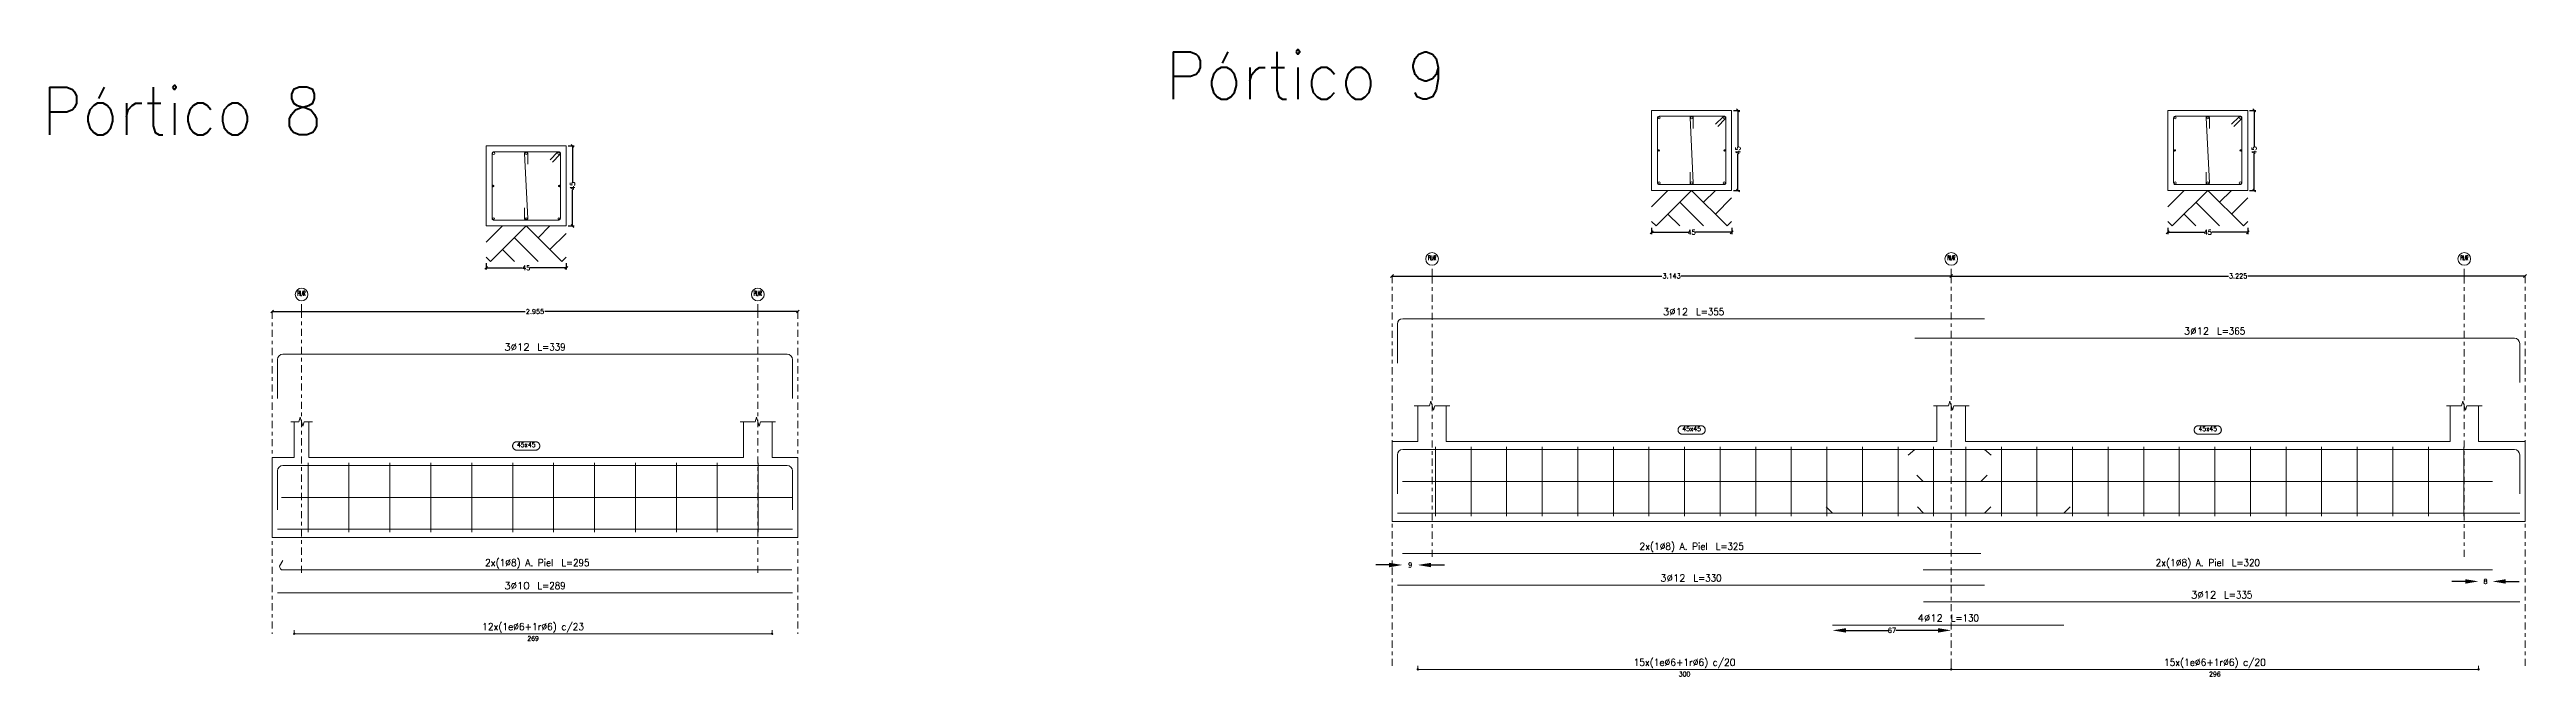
# Model space of a CAD drawing. Header units: millimetres. Extents: x 1 to 227, y -3 to 111.
# Drawn here: x 3.3 to 72.9, y -2.8 to 14.9 of the extents above; entities that cross this region are included whole.
import ezdxf
from ezdxf.enums import TextEntityAlignment as Align

# ---------------------------------------------------------------- set-up
doc = ezdxf.new("R2010")
doc.units = ezdxf.units.MM
doc.linetypes.add('CYPE_RAYAPUNTO', pattern=[0.4125, 0.2025, -0.105, 0, -0.105])
for name, color, linetype, lineweight in [('ALZ_ARM_LONG_ARM_TEXTOS', 3, 'Continuous', 9), ('ALZ_ARM_LONG_TXT_LONG', 3, 'Continuous', 9), ('ALZ_ARM_TRANS_TXT_EST', 3, 'Continuous', 9), ('ALZ_CONT_NUDOS', 122, 'Continuous', 9), ('ALZ_CONT_VIG_HORMIGON', 2, 'Continuous', 9), ('ALZ_COT_COT_ARM', 3, 'Continuous', 0), ('ALZ_COT_COT_EST', 3, 'Continuous', 0), ('ALZ_COT_COT_LIN_APOYOS', 2, 'CYPE_RAYAPUNTO', 0), ('ALZ_COT_LONGITUD_PROYECTADA', 122, 'Continuous', 0), ('ALZ_COT_TEXTOS_ESTRIBOS', 122, 'Continuous', 0), ('ALZ_REF_COT_LIN_AUX_COTA', 2, 'CYPE_RAYAPUNTO', 9), ('ALZ_REF_REF_NOMBRE', 3, 'Continuous', 9), ('ALZ_REF_REF_REFERENCIA', 3, 'Continuous', 9), ('ALZ_REF_REFERENCIA_PORTICO', 3, 'Continuous', 9), ('ALZ_REF_TEXTO_REF_NOMBRE', 3, 'Continuous', 9), ('ALZ_REF_TEXTO_REF_REFERENCIA', 3, 'Continuous', 9), ('ARM_LONGITUDINAL_Ø10', 103, 'Continuous', 9), ('ARM_LONGITUDINAL_Ø12', 171, 'Continuous', 9), ('ARM_LONGITUDINAL_Ø8', 32, 'Continuous', 9), ('ARM_TRANSVERSAL_Ø6', 151, 'Continuous', 9), ('SEC_CONT_TERRENO_SECCION', 36, 'Continuous', 0), ('SEC_CONT_VIG_HORMIGON_SECCION', 2, 'Continuous', 9), ('SEC_COTAS_SEC_DIM_VIGA', 122, 'Continuous', 0)]:
    doc.layers.add(name, color=color, linetype=linetype, lineweight=lineweight)
doc.styles.add('CYPETXT_0.2_romans', font='romans__.ttf', dxfattribs={"height": 0.133333})
doc.styles.add('CYPETXT_romans', font='romans__.ttf', dxfattribs={"height": 0.2})
doc.dimstyles.new('cype_arrow', dxfattribs={"dimtxt": 0.18, "dimasz": 0.375, "dimexe": 0.05, "dimexo": 0.05, "dimgap": 0, "dimtad": 0, "dimdec": 4, "dimzin": 0, "dimdsep": 46, "dimtxsty": 'CYPETXT_0.2_romans', "dimcen": 0.09, "dimadec": 0, "dimazin": 0, "dimtfac": 1, "dimtdec": 4, "dimtofl": 0, "dimtmove": 2, "dimatfit": 3, "dimfxl": 1, "dimtolj": 1, "dimtzin": 0, "dimarcsym": 0})
doc.dimstyles.new('cype_oblique', dxfattribs={"dimtxt": 0.18, "dimasz": 0.18, "dimexe": 0.05, "dimexo": 0.05, "dimgap": 0, "dimtad": 0, "dimdec": 4, "dimzin": 0, "dimdsep": 46, "dimtxsty": 'CYPETXT_0.2_romans', "dimblk": 'OBLIQUE', "dimtsz": 0.04, "dimcen": 0.09, "dimadec": 0, "dimazin": 0, "dimtfac": 1, "dimtdec": 4, "dimtofl": 0, "dimtmove": 2, "dimatfit": 3, "dimfxl": 1, "dimtolj": 1, "dimtzin": 0, "dimarcsym": 0})

msp = doc.modelspace()

# ---------------------------------------------------------------- texts
at = {"layer": 'ALZ_ARM_LONG_ARM_TEXTOS', "style": 'CYPETXT_romans'}
for s, width, p, p2 in [('3%%c12', 0.934008, (48.67855, 7.40922), (49.38955, 7.40922)), ('3%%c12', 0.934008, (63.31805, 6.8607), (64.02905, 6.8607)), ('3%%c12', 0.934008, (16.12052, 6.4107), (16.83152, 6.4107)), ('2x(1%%c8) A. Piel', 0.796772, (48.0188, 0.8107), (49.9388, 0.8107)), ('2x(1%%c8) A. Piel', 0.796772, (15.57951, 0.3509), (17.49951, 0.3509)), ('3%%c12', 0.934008, (48.60355, -0.08155), (49.31455, -0.08155)), ('2x(1%%c8) A. Piel', 0.796772, (62.52255, 0.34867), (64.44255, 0.34867)), ('3%%c10', 0.934008, (16.12052, -0.2991), (16.83152, -0.2991)), ('3%%c12', 0.934008, (63.51805, -0.55419), (64.22905, -0.55419)), ('4%%c12', 0.934008, (55.83403, -1.20419), (56.54503, -1.20419))]:
    msp.add_text(s, height=0.2, dxfattribs=dict(at, width=width)).set_placement(p, p2, align=Align.FIT)
at = {"layer": 'ALZ_ARM_LONG_TXT_LONG', "style": 'CYPETXT_romans', "width": 0.77012}
for s, p, p2 in [(' L=355', (49.48955, 7.40922), (50.40155, 7.40922)), (' L=365', (64.12905, 6.8607), (65.04105, 6.8607)), (' L=339', (16.93152, 6.4107), (17.84352, 6.4107)), (' L=325', (50.0388, 0.8107), (50.9508, 0.8107)), (' L=295', (17.59951, 0.3509), (18.51151, 0.3509)), (' L=330', (49.41455, -0.08155), (50.32655, -0.08155)), (' L=320', (64.54255, 0.34867), (65.45455, 0.34867)), (' L=289', (16.93152, -0.2991), (17.84352, -0.2991)), (' L=335', (64.32905, -0.55419), (65.24105, -0.55419)), (' L=130', (56.64503, -1.20419), (57.55703, -1.20419))]:
    msp.add_text(s, height=0.2, dxfattribs=at).set_placement(p, p2, align=Align.FIT)
at = {"layer": 'ALZ_ARM_TRANS_TXT_EST', "style": 'CYPETXT_romans', "width": 0.822866}
for s, p, p2 in [('12x(1e%%c6+1r%%c6) c/23', (15.49728, -1.4491), (18.36228, -1.4491)), ('15x(1e%%c6+1r%%c6) c/20', (47.8523, -2.45062), (50.7173, -2.45062)), ('15x(1e%%c6+1r%%c6) c/20', (62.75605, -2.45062), (65.62105, -2.45062))]:
    msp.add_text(s, height=0.2, dxfattribs=at).set_placement(p, p2, align=Align.FIT)
at = {"layer": 'ALZ_COT_TEXTOS_ESTRIBOS', "style": 'CYPETXT_romans', "width": 0.840941}
for s, p, p2 in [('269', (16.76778, -1.7491), (17.09178, -1.7491)), ('300', (49.1228, -2.75062), (49.4468, -2.75062)), ('296', (64.02655, -2.75062), (64.35055, -2.75062))]:
    msp.add_text(s, height=0.133333, dxfattribs=at).set_placement(p, p2, align=Align.FIT)
at = {"layer": 'ALZ_REF_REFERENCIA_PORTICO', "style": 'CYPETXT_romans', "width": 0.808977}
for s, p, p2 in [('Pórtico 9', (34.69805, 13.48001), (42.57805, 13.48001)), ('Pórtico 8', (3.12403, 12.48148), (11.00403, 12.48148))]:
    msp.add_text(s, height=1.333333, dxfattribs=at).set_placement(p, p2, align=Align.FIT)
at = {"layer": 'ALZ_REF_TEXTO_REF_NOMBRE', "style": 'CYPETXT_romans', "width": 0.840683}
for p, p2 in [((49.2228, 4.14736), (49.7468, 4.14736)), ((63.72655, 4.14736), (64.25055, 4.14736)), ((16.47278, 3.69736), (16.99678, 3.69736))]:
    msp.add_text('45x45', height=0.133333, dxfattribs=at).set_placement(p, p2, align=Align.FIT)
at = {"layer": 'ALZ_REF_TEXTO_REF_REFERENCIA', "style": 'CYPETXT_romans', "width": 0.406031}
for p, p2 in [((42.08005, 8.95428), (42.30005, 8.95428)), ((56.66955, 8.95428), (56.88955, 8.95428)), ((71.08756, 8.95428), (71.30756, 8.95428)), ((10.31103, 7.95576), (10.53103, 7.95576)), ((23.13353, 7.95576), (23.35353, 7.95576))]:
    msp.add_text('PILAR', height=0.133333, dxfattribs=at).set_placement(p, p2, align=Align.FIT)

# ---------------------------------------------------------------- blocks, each defined once
blk = doc.blocks.new('*D117')
at = {"layer": 'Defpoints', "color": 0, "transparency": 16777216}
for p in [(15.61, 8.917), (17.86, 8.917), (17.86, 8.739)]:
    blk.add_point(p, dxfattribs=at)
at = {"layer": 'SEC_COTAS_SEC_DIM_VIGA', "color": 0, "lineweight": -2, "transparency": 16777216}
for p, q in [((15.57, 8.699), (15.65, 8.779)), ((15.61, 8.867), (15.61, 8.689)), ((15.61, 8.739), (16.624, 8.739)), ((17.86, 8.739), (16.845, 8.739)), ((17.82, 8.699), (17.9, 8.779)), ((17.86, 8.867), (17.86, 8.689))]:
    blk.add_line(p, q, dxfattribs=at)
at = {"layer": 'SEC_COTAS_SEC_DIM_VIGA', "color": 0, "transparency": 16777216, "insert": (16.735, 8.739), "char_height": 0.1333, "attachment_point": 5, "style": 'CYPETXT_0.2_romans'}
blk.add_mtext('\\A1;45', dxfattribs=at)
blk = doc.blocks.new('_OBLIQUE')
at = {"color": 0, "linetype": 'ByBlock', "lineweight": -2}
blk.add_line((-0.5, -0.5), (0.5, 0.5), dxfattribs=at)
blk = doc.blocks.new('*D118')
at = {"layer": 'Defpoints', "color": 0, "transparency": 16777216}
for p in [(17.86, 12.167), (18.037, 12.167), (17.86, 9.917)]:
    blk.add_point(p, dxfattribs=at)
at = {"layer": 'SEC_COTAS_SEC_DIM_VIGA', "color": 0, "lineweight": -2, "transparency": 16777216}
for p, q in [((17.91, 12.167), (18.087, 12.167)), ((18.077, 12.127), (17.997, 12.207)), ((18.037, 12.167), (18.037, 11.152)), ((18.037, 9.917), (18.037, 10.932)), ((17.91, 9.917), (18.087, 9.917)), ((18.077, 9.877), (17.997, 9.957))]:
    blk.add_line(p, q, dxfattribs=at)
at = {"layer": 'SEC_COTAS_SEC_DIM_VIGA', "color": 0, "transparency": 16777216, "insert": (18.037, 11.042), "char_height": 0.1333, "attachment_point": 5, "rotation": 90, "style": 'CYPETXT_0.2_romans'}
blk.add_mtext('\\A1;45', dxfattribs=at)
blk = doc.blocks.new('*D119')
at = {"layer": 'ALZ_COT_LONGITUD_PROYECTADA', "color": 0, "lineweight": -2, "transparency": 16777216}
for p, q in [((9.556, 7.471), (9.636, 7.551)), ((9.596, 7.511), (16.71, 7.511)), ((24.369, 7.511), (17.254, 7.511)), ((24.329, 7.471), (24.409, 7.551))]:
    blk.add_line(p, q, dxfattribs=at)
at = {"layer": 'Defpoints', "color": 0, "transparency": 16777216}
for p in [(9.596, 7.511), (9.596, 7.511), (24.369, 7.511)]:
    blk.add_point(p, dxfattribs=at)
at = {"layer": 'ALZ_COT_LONGITUD_PROYECTADA', "color": 0, "transparency": 16777216, "insert": (16.982, 7.511), "char_height": 0.1333, "attachment_point": 5, "style": 'CYPETXT_0.2_romans'}
blk.add_mtext('\\A1;2.955', dxfattribs=at)
blk = doc.blocks.new('*D120')
at = {"layer": 'Defpoints', "color": 0, "transparency": 16777216}
for p in [(48.36, 9.915), (50.61, 9.915), (50.61, 9.738)]:
    blk.add_point(p, dxfattribs=at)
at = {"layer": 'SEC_COTAS_SEC_DIM_VIGA', "color": 0, "lineweight": -2, "transparency": 16777216}
for p, q in [((48.32, 9.698), (48.4, 9.778)), ((48.36, 9.865), (48.36, 9.688)), ((50.57, 9.698), (50.65, 9.778)), ((50.61, 9.865), (50.61, 9.688)), ((48.36, 9.738), (49.375, 9.738)), ((50.61, 9.738), (49.595, 9.738))]:
    blk.add_line(p, q, dxfattribs=at)
at = {"layer": 'SEC_COTAS_SEC_DIM_VIGA', "color": 0, "transparency": 16777216, "insert": (49.485, 9.738), "char_height": 0.1333, "attachment_point": 5, "style": 'CYPETXT_0.2_romans'}
blk.add_mtext('\\A1;45', dxfattribs=at)
blk = doc.blocks.new('*D121')
at = {"layer": 'Defpoints', "color": 0, "transparency": 16777216}
for p in [(50.61, 13.165), (50.787, 13.165), (50.61, 10.915)]:
    blk.add_point(p, dxfattribs=at)
at = {"layer": 'SEC_COTAS_SEC_DIM_VIGA', "color": 0, "lineweight": -2, "transparency": 16777216}
for p, q in [((50.66, 13.165), (50.837, 13.165)), ((50.827, 13.125), (50.747, 13.205)), ((50.787, 13.165), (50.787, 12.151)), ((50.787, 10.915), (50.787, 11.93)), ((50.66, 10.915), (50.837, 10.915)), ((50.827, 10.875), (50.747, 10.955))]:
    blk.add_line(p, q, dxfattribs=at)
at = {"layer": 'SEC_COTAS_SEC_DIM_VIGA', "color": 0, "transparency": 16777216, "insert": (50.787, 12.04), "char_height": 0.1333, "attachment_point": 5, "rotation": 90, "style": 'CYPETXT_0.2_romans'}
blk.add_mtext('\\A1;45', dxfattribs=at)
blk = doc.blocks.new('*D122')
at = {"layer": 'Defpoints', "color": 0, "transparency": 16777216}
for p in [(62.864, 9.915), (65.114, 9.915), (65.114, 9.738)]:
    blk.add_point(p, dxfattribs=at)
at = {"layer": 'SEC_COTAS_SEC_DIM_VIGA', "color": 0, "lineweight": -2, "transparency": 16777216}
for p, q in [((62.824, 9.698), (62.904, 9.778)), ((62.864, 9.865), (62.864, 9.688)), ((65.074, 9.698), (65.154, 9.778)), ((65.114, 9.865), (65.114, 9.688)), ((62.864, 9.738), (63.878, 9.738)), ((65.114, 9.738), (64.099, 9.738))]:
    blk.add_line(p, q, dxfattribs=at)
at = {"layer": 'SEC_COTAS_SEC_DIM_VIGA', "color": 0, "transparency": 16777216, "insert": (63.989, 9.738), "char_height": 0.1333, "attachment_point": 5, "style": 'CYPETXT_0.2_romans'}
blk.add_mtext('\\A1;45', dxfattribs=at)
blk = doc.blocks.new('*D123')
at = {"layer": 'Defpoints', "color": 0, "transparency": 16777216}
for p in [(65.114, 13.165), (65.291, 13.165), (65.114, 10.915)]:
    blk.add_point(p, dxfattribs=at)
at = {"layer": 'SEC_COTAS_SEC_DIM_VIGA', "color": 0, "lineweight": -2, "transparency": 16777216}
for p, q in [((65.164, 13.165), (65.341, 13.165)), ((65.331, 13.125), (65.251, 13.205)), ((65.291, 13.165), (65.291, 12.151)), ((65.291, 10.915), (65.291, 11.93)), ((65.164, 10.915), (65.341, 10.915)), ((65.331, 10.875), (65.251, 10.955))]:
    blk.add_line(p, q, dxfattribs=at)
at = {"layer": 'SEC_COTAS_SEC_DIM_VIGA', "color": 0, "transparency": 16777216, "insert": (65.291, 12.04), "char_height": 0.1333, "attachment_point": 5, "rotation": 90, "style": 'CYPETXT_0.2_romans'}
blk.add_mtext('\\A1;45', dxfattribs=at)
blk = doc.blocks.new('*D124')
at = {"layer": 'ALZ_COT_LONGITUD_PROYECTADA', "color": 0, "lineweight": -2, "transparency": 16777216}
for p, q in [((41.025, 8.469), (41.105, 8.549)), ((41.065, 8.509), (48.652, 8.509)), ((56.78, 8.509), (49.193, 8.509)), ((56.74, 8.469), (56.82, 8.549))]:
    blk.add_line(p, q, dxfattribs=at)
at = {"layer": 'Defpoints', "color": 0, "transparency": 16777216}
for p in [(41.065, 8.509), (41.065, 8.509), (56.78, 8.509)]:
    blk.add_point(p, dxfattribs=at)
at = {"layer": 'ALZ_COT_LONGITUD_PROYECTADA', "color": 0, "transparency": 16777216, "insert": (48.922, 8.509), "char_height": 0.1333, "attachment_point": 5, "style": 'CYPETXT_0.2_romans'}
blk.add_mtext('\\A1;3.143', dxfattribs=at)
blk = doc.blocks.new('*D125')
at = {"layer": 'ALZ_COT_LONGITUD_PROYECTADA', "color": 0, "lineweight": -2, "transparency": 16777216}
for p, q in [((56.74, 8.469), (56.82, 8.549)), ((56.78, 8.509), (64.571, 8.509)), ((72.905, 8.509), (65.113, 8.509)), ((72.865, 8.469), (72.945, 8.549))]:
    blk.add_line(p, q, dxfattribs=at)
at = {"layer": 'Defpoints', "color": 0, "transparency": 16777216}
for p in [(56.78, 8.509), (56.78, 8.509), (72.905, 8.509)]:
    blk.add_point(p, dxfattribs=at)
at = {"layer": 'ALZ_COT_LONGITUD_PROYECTADA', "color": 0, "transparency": 16777216, "insert": (64.842, 8.509), "char_height": 0.1333, "attachment_point": 5, "style": 'CYPETXT_0.2_romans'}
blk.add_mtext('\\A1;3.225', dxfattribs=at)
blk = doc.blocks.new('*D126')
at = {"layer": 'ALZ_COT_COT_ARM', "color": 0, "lineweight": -2, "transparency": 16777216}
for p, q in [((40.985, 0.384), (40.61, 0.384)), ((42.165, 0.384), (42.54, 0.384))]:
    blk.add_line(p, q, dxfattribs=at)
at = {"layer": 'ALZ_COT_COT_ARM', "color": 0, "transparency": 16777216}
for points in [[(40.985, 0.446), (40.985, 0.321), (41.36, 0.384)], [(42.165, 0.446), (42.165, 0.321), (41.79, 0.384)]]:
    blk.add_solid(points, dxfattribs=at)
at = {"layer": 'Defpoints', "color": 0, "transparency": 16777216}
for p in [(41.36, 0.384), (41.79, 0.384), (41.79, 0.384)]:
    blk.add_point(p, dxfattribs=at)
at = {"layer": 'ALZ_COT_COT_ARM', "color": 0, "transparency": 16777216, "insert": (41.575, 0.384), "char_height": 0.1333, "attachment_point": 5, "style": 'CYPETXT_0.2_romans'}
blk.add_mtext('\\A1;9', dxfattribs=at)
blk = doc.blocks.new('*D127')
at = {"layer": 'ALZ_COT_COT_ARM', "color": 0, "lineweight": -2, "transparency": 16777216}
for p, q in [((71.223, -0.078), (70.848, -0.078)), ((72.364, -0.078), (72.739, -0.078))]:
    blk.add_line(p, q, dxfattribs=at)
at = {"layer": 'ALZ_COT_COT_ARM', "color": 0, "transparency": 16777216}
for points in [[(71.223, -0.016), (71.223, -0.141), (71.598, -0.078)], [(72.364, -0.016), (72.364, -0.141), (71.989, -0.078)]]:
    blk.add_solid(points, dxfattribs=at)
at = {"layer": 'Defpoints', "color": 0, "transparency": 16777216}
for p in [(71.598, -0.078), (71.989, -0.078), (71.989, -0.078)]:
    blk.add_point(p, dxfattribs=at)
at = {"layer": 'ALZ_COT_COT_ARM', "color": 0, "transparency": 16777216, "insert": (71.793, -0.078), "char_height": 0.1333, "attachment_point": 5, "style": 'CYPETXT_0.2_romans'}
blk.add_mtext('\\A1;8', dxfattribs=at)
blk = doc.blocks.new('*D128')
at = {"layer": 'ALZ_COT_COT_ARM', "color": 0, "lineweight": -2, "transparency": 16777216}
for p, q in [((53.821, -1.454), (55.006, -1.454)), ((56.405, -1.454), (55.219, -1.454))]:
    blk.add_line(p, q, dxfattribs=at)
at = {"layer": 'ALZ_COT_COT_ARM', "color": 0, "transparency": 16777216}
for points in [[(53.821, -1.392), (53.821, -1.517), (53.446, -1.454)], [(56.405, -1.392), (56.405, -1.517), (56.78, -1.454)]]:
    blk.add_solid(points, dxfattribs=at)
at = {"layer": 'Defpoints', "color": 0, "transparency": 16777216}
for p in [(53.446, -1.454), (56.78, -1.454), (56.78, -1.454)]:
    blk.add_point(p, dxfattribs=at)
at = {"layer": 'ALZ_COT_COT_ARM', "color": 0, "transparency": 16777216, "insert": (55.113, -1.454), "char_height": 0.1333, "attachment_point": 5, "style": 'CYPETXT_0.2_romans'}
blk.add_mtext('\\A1;67', dxfattribs=at)

# ---------------------------------------------------------------- dimensions: what is measured, and where the dimension line sits
at = {"layer": 'ALZ_COT_COT_ARM'}
for p1, p2, text, picture, middle in [((41.3598, 0.3837), (41.79005, 0.3837), '9', '*D126', (41.57492, 0.3837)), ((71.59756, -0.07833), (71.98855, -0.07833), '8', '*D127', (71.79306, -0.07833)), ((53.44553, -1.45419), (56.77955, -1.45419), '67', '*D128', (55.11254, -1.45419))]:
    dim = msp.add_aligned_dim(p1=p1, p2=p2, distance=0, text=text, dimstyle='cype_arrow', override={"dimexe": 0, "dimexo": 0}, dxfattribs=at)
    dim.commit()
    dim.dimension.update_dxf_attribs({"geometry": picture, "text_midpoint": middle})
at = {"layer": 'ALZ_COT_LONGITUD_PROYECTADA'}
for p1, p2, text, picture, middle in [((56.77955, 8.50922), (41.06505, 8.50922), '3.143', '*D124', (48.9223, 8.50922)), ((72.90455, 8.50922), (56.77955, 8.50922), '3.225', '*D125', (64.84205, 8.50922)), ((24.36852, 7.5107), (9.59551, 7.5107), '2.955', '*D119', (16.98202, 7.5107))]:
    dim = msp.add_aligned_dim(p1=p1, p2=p2, distance=0, text=text, dimstyle='cype_oblique', override={"dimexe": 0, "dimexo": 0}, dxfattribs=at)
    dim.commit()
    dim.dimension.update_dxf_attribs({"geometry": picture, "text_midpoint": middle})
at = {"layer": 'SEC_COTAS_SEC_DIM_VIGA'}
for p1, p2, picture, middle in [((50.6098, 10.91534), (50.6098, 13.16534), '*D121', (50.78713, 12.04034)), ((65.11355, 10.91534), (65.11355, 13.16534), '*D123', (65.29089, 12.04034)), ((17.85978, 9.91682), (17.85978, 12.16682), '*D118', (18.03711, 11.04182)), ((48.3598, 9.91534), (50.6098, 9.91534), '*D120', (49.4848, 9.73801)), ((62.86355, 9.91534), (65.11355, 9.91534), '*D122', (63.98855, 9.73801)), ((15.60978, 8.91682), (17.85978, 8.91682), '*D117', (16.73478, 8.73948))]:
    dim = msp.add_aligned_dim(p1=p1, p2=p2, distance=-0.17733, text='45', dimstyle='cype_oblique', dxfattribs=at)
    dim.commit()
    dim.dimension.update_dxf_attribs({"geometry": picture, "text_midpoint": middle})

# ---------------------------------------------------------------- linework, layer by layer
at = {"layer": 'ALZ_CONT_NUDOS'}
for p, q in [((10.21603, 3.4107), (10.21603, 4.4107)), ((10.62603, 3.4107), (10.62603, 4.4107)), ((22.84353, 3.4107), (22.84353, 4.4107)), ((23.64353, 3.4107), (23.64353, 4.4107)), ((41.79005, 3.8607), (41.79005, 4.8607)), ((42.59005, 3.8607), (42.59005, 4.8607)), ((56.37955, 3.8607), (56.37955, 4.8607)), ((57.17955, 3.8607), (57.17955, 4.8607)), ((70.79756, 3.8607), (70.79756, 4.8607)), ((71.59756, 3.8607), (71.59756, 4.8607))]:
    msp.add_line(p, q, dxfattribs=at)
for points in [[(41.69005, 4.8607), (42.11505, 4.8607), (42.15255, 4.9857), (42.22755, 4.7357), (42.26505, 4.8607), (42.69005, 4.8607)], [(56.27955, 4.8607), (56.70455, 4.8607), (56.74205, 4.9857), (56.81705, 4.7357), (56.85455, 4.8607), (57.27955, 4.8607)], [(70.69756, 4.8607), (71.12256, 4.8607), (71.16006, 4.9857), (71.23506, 4.7357), (71.27256, 4.8607), (71.69756, 4.8607)], [(10.11603, 4.4107), (10.34603, 4.4107), (10.38353, 4.5357), (10.45853, 4.2857), (10.49603, 4.4107), (10.72603, 4.4107)], [(22.74353, 4.4107), (23.16853, 4.4107), (23.20603, 4.5357), (23.28103, 4.2857), (23.31853, 4.4107), (23.74353, 4.4107)], [(41.79005, 3.8607), (41.06505, 3.8607), (41.06505, 1.6107), (41.79005, 1.6107), (42.59005, 1.6107)], [(71.59756, 3.8607), (72.90455, 3.8607), (72.90455, 1.6107), (71.59756, 1.6107), (70.79756, 1.6107)], [(10.21603, 3.4107), (9.59551, 3.4107), (9.59551, 1.1607), (10.21603, 1.1607), (10.62603, 1.1607)], [(23.64353, 3.4107), (24.36852, 3.4107), (24.36852, 1.1607), (23.64353, 1.1607), (22.84353, 1.1607)], [(56.37955, 1.6107), (57.17955, 1.6107)]]:
    msp.add_lwpolyline(points, dxfattribs=at)
at = {"layer": 'ALZ_CONT_VIG_HORMIGON'}
for p, q in [((42.59005, 3.8607), (56.37955, 3.8607)), ((57.17955, 3.8607), (70.79756, 3.8607)), ((10.62603, 3.4107), (22.84353, 3.4107)), ((42.59005, 1.6107), (56.37955, 1.6107)), ((57.17955, 1.6107), (70.79756, 1.6107)), ((10.62603, 1.1607), (22.84353, 1.1607))]:
    msp.add_line(p, q, dxfattribs=at)
at = {"layer": 'ALZ_COT_COT_EST'}
for p, q in [((10.21603, -1.5491), (10.21603, -1.4491)), ((41.79005, -2.55062), (41.79005, -2.45062)), ((56.77955, -2.55062), (56.77955, -2.45062))]:
    msp.add_line(p, q, dxfattribs=at)
for points in [[(10.21603, -1.5491), (23.64353, -1.5491), (23.64353, -1.4491)], [(41.79005, -2.55062), (56.77955, -2.55062), (56.77955, -2.45062)], [(56.77955, -2.55062), (71.59756, -2.55062), (71.59756, -2.45062)]]:
    msp.add_lwpolyline(points, dxfattribs=at)
for centre in [(10.21603, -1.5491), (23.64353, -1.5491), (41.79005, -2.55062), (56.77955, -2.55062), (56.77955, -2.55062), (71.59756, -2.55062)]:
    msp.add_circle(centre, 0.02, dxfattribs=at)
at = {"layer": 'ALZ_COT_COT_LIN_APOYOS'}
for p, q in [((41.06505, 8.50922), (41.06505, -2.55062)), ((56.77955, 8.50922), (56.77955, -2.55062)), ((72.90455, 8.50922), (72.90455, -2.55062)), ((9.59551, 7.5107), (9.59551, -1.5491)), ((24.36852, 7.5107), (24.36852, -1.5491))]:
    msp.add_line(p, q, dxfattribs=at)
at = {"layer": 'ALZ_REF_COT_LIN_AUX_COTA'}
for p, q in [((42.19005, 8.50922), (42.19005, 8.80922)), ((42.19005, 0.6107), (42.19005, 8.50922)), ((56.77955, 8.50922), (56.77955, 8.80922)), ((71.19756, 8.50922), (71.19756, 8.80922)), ((71.19756, 0.6107), (71.19756, 8.50922)), ((10.42103, 7.5107), (10.42103, 7.8107)), ((23.24353, 7.5107), (23.24353, 7.8107)), ((10.42103, 0.1607), (10.42103, 7.5107)), ((23.24353, 0.1607), (23.24353, 7.5107))]:
    msp.add_line(p, q, dxfattribs=at)
at = {"layer": 'ALZ_REF_REF_NOMBRE'}
for points in [[(49.7468, 4.3007), (49.75481, 4.30043), (49.76279, 4.29963), (49.7707, 4.29829), (49.7785, 4.29643), (49.78616, 4.29406), (49.79364, 4.29118), (49.80092, 4.2878), (49.80795, 4.28395), (49.81471, 4.27963), (49.82117, 4.27487), (49.82729, 4.2697), (49.83306, 4.26412), (49.83843, 4.25817), (49.8434, 4.25188), (49.84794, 4.24527), (49.85203, 4.23837), (49.85565, 4.23121), (49.85878, 4.22383), (49.86141, 4.21625), (49.86353, 4.20852), (49.86512, 4.20066), (49.86619, 4.19271), (49.86673, 4.18471), (49.86673, 4.17669), (49.86619, 4.16869), (49.86512, 4.16074), (49.86353, 4.15288), (49.86141, 4.14514), (49.85878, 4.13757), (49.85565, 4.13019), (49.85203, 4.12303), (49.84794, 4.11613), (49.8434, 4.10952), (49.83843, 4.10322), (49.83306, 4.09727), (49.82729, 4.0917), (49.82117, 4.08652), (49.81471, 4.08176), (49.80795, 4.07745), (49.80092, 4.0736), (49.79364, 4.07022), (49.78616, 4.06734), (49.7785, 4.06496), (49.7707, 4.0631), (49.76279, 4.06177), (49.75481, 4.06097), (49.7468, 4.0607), (49.2228, 4.0607), (49.21478, 4.06097), (49.2068, 4.06177), (49.19889, 4.0631), (49.19109, 4.06496), (49.18343, 4.06734), (49.17595, 4.07022), (49.16868, 4.0736), (49.16164, 4.07745), (49.15488, 4.08176), (49.14843, 4.08652), (49.1423, 4.0917), (49.13654, 4.09727), (49.13116, 4.10322), (49.12619, 4.10952), (49.12165, 4.11613), (49.11756, 4.12303), (49.11395, 4.13019), (49.11081, 4.13757), (49.10818, 4.14514), (49.10607, 4.15288), (49.10447, 4.16074), (49.1034, 4.16869), (49.10286, 4.17669), (49.10286, 4.18471), (49.1034, 4.19271), (49.10447, 4.20066), (49.10607, 4.20852), (49.10818, 4.21625), (49.11081, 4.22383), (49.11395, 4.23121), (49.11756, 4.23837), (49.12165, 4.24527), (49.12619, 4.25188), (49.13116, 4.25817), (49.13654, 4.26412), (49.1423, 4.2697), (49.14843, 4.27487), (49.15488, 4.27963), (49.16164, 4.28395), (49.16868, 4.2878), (49.17595, 4.29118), (49.18343, 4.29406), (49.19109, 4.29643), (49.19889, 4.29829), (49.2068, 4.29963), (49.21478, 4.30043), (49.2228, 4.3007), (49.7468, 4.3007)], [(64.25055, 4.3007), (64.25857, 4.30043), (64.26655, 4.29963), (64.27446, 4.29829), (64.28226, 4.29643), (64.28992, 4.29406), (64.2974, 4.29118), (64.30467, 4.2878), (64.31171, 4.28395), (64.31847, 4.27963), (64.32492, 4.27487), (64.33105, 4.2697), (64.33681, 4.26412), (64.34219, 4.25817), (64.34716, 4.25188), (64.3517, 4.24527), (64.35579, 4.23837), (64.3594, 4.23121), (64.36253, 4.22383), (64.36517, 4.21625), (64.36728, 4.20852), (64.36888, 4.20066), (64.36995, 4.19271), (64.37049, 4.18471), (64.37049, 4.17669), (64.36995, 4.16869), (64.36888, 4.16074), (64.36728, 4.15288), (64.36517, 4.14514), (64.36253, 4.13757), (64.3594, 4.13019), (64.35579, 4.12303), (64.3517, 4.11613), (64.34716, 4.10952), (64.34219, 4.10322), (64.33681, 4.09727), (64.33105, 4.0917), (64.32492, 4.08652), (64.31847, 4.08176), (64.31171, 4.07745), (64.30467, 4.0736), (64.2974, 4.07022), (64.28992, 4.06734), (64.28226, 4.06496), (64.27446, 4.0631), (64.26655, 4.06177), (64.25857, 4.06097), (64.25055, 4.0607), (63.72655, 4.0607), (63.71854, 4.06097), (63.71056, 4.06177), (63.70265, 4.0631), (63.69485, 4.06496), (63.68719, 4.06734), (63.67971, 4.07022), (63.67243, 4.0736), (63.6654, 4.07745), (63.65864, 4.08176), (63.65218, 4.08652), (63.64606, 4.0917), (63.64029, 4.09727), (63.63492, 4.10322), (63.62994, 4.10952), (63.62541, 4.11613), (63.62132, 4.12303), (63.6177, 4.13019), (63.61457, 4.13757), (63.61194, 4.14514), (63.60982, 4.15288), (63.60822, 4.16074), (63.60716, 4.16869), (63.60662, 4.17669), (63.60662, 4.18471), (63.60716, 4.19271), (63.60822, 4.20066), (63.60982, 4.20852), (63.61194, 4.21625), (63.61457, 4.22383), (63.6177, 4.23121), (63.62132, 4.23837), (63.62541, 4.24527), (63.62994, 4.25188), (63.63492, 4.25817), (63.64029, 4.26412), (63.64606, 4.2697), (63.65218, 4.27487), (63.65864, 4.27963), (63.6654, 4.28395), (63.67243, 4.2878), (63.67971, 4.29118), (63.68719, 4.29406), (63.69485, 4.29643), (63.70265, 4.29829), (63.71056, 4.29963), (63.71854, 4.30043), (63.72655, 4.3007), (64.25055, 4.3007)], [(16.99678, 3.8507), (17.00479, 3.85043), (17.01277, 3.84963), (17.02068, 3.84829), (17.02848, 3.84643), (17.03614, 3.84406), (17.04362, 3.84118), (17.0509, 3.8378), (17.05793, 3.83395), (17.06469, 3.82963), (17.07115, 3.82487), (17.07727, 3.8197), (17.08304, 3.81412), (17.08842, 3.80817), (17.09339, 3.80188), (17.09792, 3.79527), (17.10201, 3.78837), (17.10563, 3.78121), (17.10876, 3.77383), (17.11139, 3.76625), (17.11351, 3.75852), (17.11511, 3.75066), (17.11617, 3.74271), (17.11671, 3.73471), (17.11671, 3.72669), (17.11617, 3.71869), (17.11511, 3.71074), (17.11351, 3.70288), (17.11139, 3.69514), (17.10876, 3.68757), (17.10563, 3.68019), (17.10201, 3.67303), (17.09792, 3.66613), (17.09339, 3.65952), (17.08842, 3.65322), (17.08304, 3.64727), (17.07727, 3.6417), (17.07115, 3.63652), (17.06469, 3.63176), (17.05793, 3.62745), (17.0509, 3.6236), (17.04362, 3.62022), (17.03614, 3.61734), (17.02848, 3.61496), (17.02068, 3.6131), (17.01277, 3.61177), (17.00479, 3.61097), (16.99678, 3.6107), (16.47278, 3.6107), (16.46476, 3.61097), (16.45678, 3.61177), (16.44887, 3.6131), (16.44107, 3.61496), (16.43341, 3.61734), (16.42593, 3.62022), (16.41866, 3.6236), (16.41162, 3.62745), (16.40486, 3.63176), (16.39841, 3.63652), (16.39228, 3.6417), (16.38652, 3.64727), (16.38114, 3.65322), (16.37617, 3.65952), (16.37163, 3.66613), (16.36754, 3.67303), (16.36393, 3.68019), (16.3608, 3.68757), (16.35816, 3.69514), (16.35605, 3.70288), (16.35445, 3.71074), (16.35338, 3.71869), (16.35284, 3.72669), (16.35284, 3.73471), (16.35338, 3.74271), (16.35445, 3.75066), (16.35605, 3.75852), (16.35816, 3.76625), (16.3608, 3.77383), (16.36393, 3.78121), (16.36754, 3.78837), (16.37163, 3.79527), (16.37617, 3.80188), (16.38114, 3.80817), (16.38652, 3.81412), (16.39228, 3.8197), (16.39841, 3.82487), (16.40486, 3.82963), (16.41162, 3.83395), (16.41866, 3.8378), (16.42593, 3.84118), (16.43341, 3.84406), (16.44107, 3.84643), (16.44887, 3.84829), (16.45678, 3.84963), (16.46476, 3.85043), (16.47278, 3.8507), (16.99678, 3.8507)]]:
    msp.add_lwpolyline(points, close=True, dxfattribs=at)
at = {"layer": 'ALZ_REF_REF_REFERENCIA'}
for centre in [(42.19005, 8.98761), (56.77955, 8.98761), (71.19756, 8.98761), (10.42103, 7.98909), (23.24353, 7.98909)]:
    msp.add_circle(centre, 0.17839, dxfattribs=at)
at = {"layer": 'ARM_LONGITUDINAL_Ø10'}
for points in [[(9.74551, 1.3907), (24.21852, 1.3907)], [(9.74551, -0.3991), (24.21852, -0.3991)]]:
    msp.add_lwpolyline(points, dxfattribs=at)
for centre in [(15.81478, 10.12182), (16.73478, 10.12182), (17.65478, 10.12182)]:
    msp.add_circle(centre, 0.025, dxfattribs=at)
at = {"layer": 'ARM_LONGITUDINAL_Ø12'}
for p, q in [((55.75455, 3.6307), (55.56528, 3.46736)), ((57.71505, 3.6307), (57.90468, 3.46778)), ((53.44553, 1.8407), (53.26875, 2.01747)), ((56.00455, 1.8407), (55.82777, 2.01747)), ((57.71505, 1.8407), (57.89183, 2.01747)), ((59.94553, 1.8407), (60.1223, 2.01747))]:
    msp.add_line(p, q, dxfattribs=at)
for points in [[(41.21505, 6.05922), (41.21505, 7.15922), (41.22647, 7.21662), (41.25899, 7.26529), (41.30765, 7.2978), (41.36505, 7.30922), (57.71505, 7.30922)], [(9.74551, 5.0607), (9.74551, 6.1607), (9.75693, 6.2181), (9.78945, 6.26676), (9.83811, 6.29928), (9.89551, 6.3107), (24.06852, 6.3107), (24.12592, 6.29928), (24.17459, 6.26676), (24.2071, 6.2181), (24.21852, 6.1607), (24.21852, 5.0607)], [(55.75455, 6.7607), (72.60455, 6.7607), (72.66195, 6.74928), (72.71061, 6.71676), (72.74313, 6.6681), (72.75455, 6.6107), (72.75455, 5.5107)], [(41.21505, 2.3807), (41.21505, 3.4807), (41.22647, 3.5381), (41.25899, 3.58676), (41.30765, 3.61928), (41.36505, 3.6307), (57.71505, 3.6307)], [(55.75455, 3.6307), (72.60455, 3.6307), (72.66195, 3.61928), (72.71061, 3.58676), (72.74313, 3.5381), (72.75455, 3.4807), (72.75455, 2.3807)], [(9.74551, 1.9307), (9.74551, 3.0307), (9.75693, 3.0881), (9.78945, 3.13676), (9.83811, 3.16928), (9.89551, 3.1807), (24.06852, 3.1807), (24.12592, 3.16928), (24.17459, 3.13676), (24.2071, 3.0881), (24.21852, 3.0307), (24.21852, 1.9307)], [(41.21505, 1.8407), (57.71505, 1.8407)], [(53.44553, 1.8407), (59.94553, 1.8407)], [(56.00455, 1.8407), (72.75455, 1.8407)], [(41.21505, -0.18155), (57.71505, -0.18155)], [(56.00455, -0.65419), (72.75455, -0.65419)], [(53.44553, -1.30419), (59.94553, -1.30419)]]:
    msp.add_lwpolyline(points, dxfattribs=at)
for centre in [(48.5698, 12.95534), (49.4848, 12.95534), (50.3998, 12.95534), (63.07355, 12.95534), (63.98855, 12.95534), (64.90355, 12.95534), (15.81978, 11.95682), (16.73478, 11.95682), (17.64978, 11.95682), (48.5698, 11.12534), (49.4848, 11.12534), (50.3998, 11.12534), (63.07355, 11.12534), (63.98855, 11.12534), (64.90355, 11.12534)]:
    msp.add_circle(centre, 0.03, dxfattribs=at)
at = {"layer": 'ARM_LONGITUDINAL_Ø8'}
for p, q in [((55.98855, 2.7357), (55.81178, 2.91247)), ((57.6098, 2.7357), (57.78657, 2.91247))]:
    msp.add_line(p, q, dxfattribs=at)
for points in [[(9.86098, 2.2857), (24.19551, 2.2857)], [(41.3598, 2.7357), (57.6098, 2.7357)], [(55.98855, 2.7357), (71.98855, 2.7357)], [(41.3598, 0.7107), (57.6098, 0.7107)], [(9.89551, 0.51071), (9.80325, 0.3509), (9.81021, 0.3114), (9.83026, 0.27667), (9.86098, 0.2509), (24.19551, 0.2509)], [(55.98855, 0.24867), (71.98855, 0.24867)]]:
    msp.add_lwpolyline(points, dxfattribs=at)
for centre in [(48.5598, 12.04034), (50.4098, 12.04034), (63.06355, 12.04034), (64.91355, 12.04034), (15.80978, 11.03932), (17.65978, 11.03932)]:
    msp.add_circle(centre, 0.02, dxfattribs=at)
at = {"layer": 'ARM_TRANSVERSAL_Ø6'}
for p, q in [((42.2848, 3.7107), (42.2848, 1.7607)), ((43.2848, 3.7107), (43.2848, 1.7607)), ((44.2848, 3.7107), (44.2848, 1.7607)), ((45.2848, 3.7107), (45.2848, 1.7607)), ((46.2848, 3.7107), (46.2848, 1.7607)), ((47.2848, 3.7107), (47.2848, 1.7607)), ((48.2848, 3.7107), (48.2848, 1.7607)), ((49.2848, 3.7107), (49.2848, 1.7607)), ((50.2848, 3.7107), (50.2848, 1.7607)), ((51.2848, 3.7107), (51.2848, 1.7607)), ((52.2848, 3.7107), (52.2848, 1.7607)), ((53.2848, 3.7107), (53.2848, 1.7607)), ((54.2848, 3.7107), (54.2848, 1.7607)), ((55.2848, 3.7107), (55.2848, 1.7607)), ((56.2848, 3.7107), (56.2848, 1.7607)), ((57.18855, 3.7107), (57.18855, 1.7607)), ((58.18855, 3.7107), (58.18855, 1.7607)), ((59.18855, 3.7107), (59.18855, 1.7607)), ((60.18855, 3.7107), (60.18855, 1.7607)), ((61.18855, 3.7107), (61.18855, 1.7607)), ((62.18855, 3.7107), (62.18855, 1.7607)), ((63.18855, 3.7107), (63.18855, 1.7607)), ((64.18855, 3.7107), (64.18855, 1.7607)), ((65.18855, 3.7107), (65.18855, 1.7607)), ((66.18855, 3.7107), (66.18855, 1.7607)), ((67.18855, 3.7107), (67.18855, 1.7607)), ((68.18855, 3.7107), (68.18855, 1.7607)), ((69.18855, 3.7107), (69.18855, 1.7607)), ((70.18855, 3.7107), (70.18855, 1.7607)), ((71.18855, 3.7107), (71.18855, 1.7607)), ((10.60478, 3.2607), (10.60478, 1.3107)), ((11.75478, 3.2607), (11.75478, 1.3107)), ((12.90478, 3.2607), (12.90478, 1.3107)), ((14.05478, 3.2607), (14.05478, 1.3107)), ((15.20478, 3.2607), (15.20478, 1.3107)), ((16.35478, 3.2607), (16.35478, 1.3107)), ((17.50478, 3.2607), (17.50478, 1.3107)), ((18.65478, 3.2607), (18.65478, 1.3107)), ((19.80478, 3.2607), (19.80478, 1.3107)), ((20.95478, 3.2607), (20.95478, 1.3107)), ((22.10478, 3.2607), (22.10478, 1.3107)), ((23.25478, 3.2607), (23.25478, 1.3107))]:
    msp.add_line(p, q, dxfattribs=at)
for points in [[(50.21948, 12.71139), (50.43162, 12.92352), (50.43721, 12.93034), (50.44137, 12.93812), (50.44393, 12.94656), (50.4448, 12.95534), (50.44393, 12.96412), (50.44137, 12.97256), (50.43721, 12.98034), (50.43162, 12.98716), (50.4248, 12.99276), (50.41702, 12.99691), (50.40858, 12.99947), (50.3998, 13.00034), (48.5698, 13.00034), (48.55258, 12.99691), (48.53798, 12.98716), (48.52822, 12.97256), (48.5248, 12.95534), (48.5248, 11.12534), (48.52822, 11.10812), (48.53798, 11.09352), (48.55258, 11.08376), (48.5698, 11.08034), (50.3998, 11.08034), (50.41702, 11.08376), (50.43162, 11.09352), (50.44137, 11.10812), (50.4448, 11.12534), (50.4448, 12.95534), (50.44393, 12.96412), (50.44137, 12.97256), (50.43721, 12.98034), (50.43162, 12.98716), (50.4248, 12.99276), (50.41702, 12.99691), (50.40858, 12.99947), (50.3998, 13.00034), (50.39102, 12.99947), (50.38258, 12.99691), (50.3748, 12.99276), (50.36798, 12.98716), (50.15584, 12.77503)], [(49.4398, 11.42534), (49.4398, 11.12534), (49.44092, 11.11533), (49.44425, 11.10581), (49.44961, 11.09728), (49.45674, 11.09016), (49.46527, 11.0848), (49.47478, 11.08147), (49.4848, 11.08034), (49.49481, 11.08147), (49.50432, 11.0848), (49.51285, 11.09016), (49.51998, 11.09728), (49.52534, 11.10581), (49.52867, 11.11533), (49.5298, 11.12534), (49.4398, 12.95534), (49.44092, 12.96535), (49.44425, 12.97486), (49.44961, 12.9834), (49.45674, 12.99052), (49.46527, 12.99588), (49.47478, 12.99921), (49.4848, 13.00034), (49.49481, 12.99921), (49.50432, 12.99588), (49.51285, 12.99052), (49.51998, 12.9834), (49.52534, 12.97486), (49.52867, 12.96535), (49.5298, 12.95534), (49.5298, 12.65534)], [(64.72324, 12.71139), (64.93537, 12.92352), (64.94097, 12.93034), (64.94513, 12.93812), (64.94769, 12.94656), (64.94855, 12.95534), (64.94769, 12.96412), (64.94513, 12.97256), (64.94097, 12.98034), (64.93537, 12.98716), (64.92855, 12.99276), (64.92077, 12.99691), (64.91233, 12.99947), (64.90355, 13.00034), (63.07355, 13.00034), (63.05633, 12.99691), (63.04173, 12.98716), (63.03198, 12.97256), (63.02855, 12.95534), (63.02855, 11.12534), (63.03198, 11.10812), (63.04173, 11.09352), (63.05633, 11.08376), (63.07355, 11.08034), (64.90355, 11.08034), (64.92077, 11.08376), (64.93537, 11.09352), (64.94513, 11.10812), (64.94855, 11.12534), (64.94855, 12.95534), (64.94769, 12.96412), (64.94513, 12.97256), (64.94097, 12.98034), (64.93537, 12.98716), (64.92855, 12.99276), (64.92077, 12.99691), (64.91233, 12.99947), (64.90355, 13.00034), (64.89477, 12.99947), (64.88633, 12.99691), (64.87855, 12.99276), (64.87173, 12.98716), (64.6596, 12.77503)], [(63.94355, 11.42534), (63.94355, 11.12534), (63.94468, 11.11533), (63.94801, 11.10581), (63.95337, 11.09728), (63.9605, 11.09016), (63.96903, 11.0848), (63.97854, 11.08147), (63.98855, 11.08034), (63.99857, 11.08147), (64.00808, 11.0848), (64.01661, 11.09016), (64.02374, 11.09728), (64.0291, 11.10581), (64.03243, 11.11533), (64.03355, 11.12534), (63.94355, 12.95534), (63.94468, 12.96535), (63.94801, 12.97486), (63.95337, 12.9834), (63.9605, 12.99052), (63.96903, 12.99588), (63.97854, 12.99921), (63.98855, 13.00034), (63.99857, 12.99921), (64.00808, 12.99588), (64.01661, 12.99052), (64.02374, 12.9834), (64.0291, 12.97486), (64.03243, 12.96535), (64.03355, 12.95534), (64.03355, 12.65534)], [(17.46946, 11.71286), (17.6816, 11.925), (17.68719, 11.93182), (17.69135, 11.9396), (17.69391, 11.94804), (17.69478, 11.95682), (17.69391, 11.9656), (17.69135, 11.97404), (17.68719, 11.98182), (17.6816, 11.98864), (17.67478, 11.99423), (17.667, 11.99839), (17.65856, 12.00095), (17.64978, 12.00182), (15.81978, 12.00182), (15.80256, 11.99839), (15.78796, 11.98864), (15.7782, 11.97404), (15.77478, 11.95682), (15.77478, 10.12682), (15.7782, 10.1096), (15.78796, 10.095), (15.80256, 10.08524), (15.81978, 10.08182), (17.64978, 10.08182), (17.667, 10.08524), (17.6816, 10.095), (17.69135, 10.1096), (17.69478, 10.12682), (17.69478, 11.95682), (17.69391, 11.9656), (17.69135, 11.97404), (17.68719, 11.98182), (17.6816, 11.98864), (17.67478, 11.99423), (17.667, 11.99839), (17.65856, 12.00095), (17.64978, 12.00182), (17.641, 12.00095), (17.63256, 11.99839), (17.62478, 11.99423), (17.61796, 11.98864), (17.40583, 11.7765)], [(16.68978, 10.42682), (16.68978, 10.12682), (16.69091, 10.1168), (16.69423, 10.10729), (16.69959, 10.09876), (16.70672, 10.09163), (16.71525, 10.08627), (16.72476, 10.08294), (16.73478, 10.08182), (16.74479, 10.08294), (16.7543, 10.08627), (16.76283, 10.09163), (16.76996, 10.09876), (16.77532, 10.10729), (16.77865, 10.1168), (16.77978, 10.12682), (16.68978, 11.95682), (16.69091, 11.96683), (16.69423, 11.97634), (16.69959, 11.98487), (16.70672, 11.992), (16.71525, 11.99736), (16.72476, 12.00069), (16.73478, 12.00182), (16.74479, 12.00069), (16.7543, 11.99736), (16.76283, 11.992), (16.76996, 11.98487), (16.77532, 11.97634), (16.77865, 11.96683), (16.77978, 11.95682), (16.77978, 11.65682)]]:
    msp.add_lwpolyline(points, dxfattribs=at)
at = {"layer": 'SEC_CONT_TERRENO_SECCION'}
for p, q in [((48.3598, 10.45701), (48.81813, 10.91534)), ((48.4848, 9.91534), (49.4848, 10.91534)), ((49.15146, 10.58201), (49.81813, 9.91534)), ((49.4848, 10.91534), (50.4848, 9.91534)), ((49.81813, 10.58201), (50.15146, 10.91534)), ((50.15146, 10.24867), (50.6098, 10.70701)), ((62.86355, 10.45701), (63.32189, 10.91534)), ((62.98855, 9.91534), (63.98855, 10.91534)), ((63.65522, 10.58201), (64.32189, 9.91534)), ((63.98855, 10.91534), (64.98855, 9.91534)), ((64.32189, 10.58201), (64.65522, 10.91534)), ((64.65522, 10.24867), (65.11355, 10.70701)), ((15.60978, 9.45848), (16.06811, 9.91682)), ((15.73478, 8.91682), (16.73478, 9.91682)), ((16.73478, 9.91682), (17.73478, 8.91682)), ((17.06811, 9.58348), (17.40144, 9.91682)), ((48.3598, 10.04034), (48.4848, 9.91534)), ((48.81813, 10.24867), (49.15146, 9.91534)), ((50.4848, 9.91534), (50.6098, 10.04034)), ((62.86355, 10.04034), (62.98855, 9.91534)), ((63.32189, 10.24867), (63.65522, 9.91534)), ((64.98855, 9.91534), (65.11355, 10.04034)), ((16.06811, 9.25015), (16.40144, 8.91682)), ((16.40144, 9.58348), (17.06811, 8.91682)), ((17.40144, 9.25015), (17.85978, 9.70848)), ((15.60978, 9.04182), (15.73478, 8.91682)), ((17.73478, 8.91682), (17.85978, 9.04182))]:
    msp.add_line(p, q, dxfattribs=at)
at = {"layer": 'SEC_CONT_VIG_HORMIGON_SECCION'}
for points in [[(50.6098, 13.16534), (48.3598, 13.16534), (48.3598, 10.91534), (50.6098, 10.91534), (50.6098, 13.16534)], [(65.11355, 13.16534), (62.86355, 13.16534), (62.86355, 10.91534), (65.11355, 10.91534), (65.11355, 13.16534)], [(17.85978, 12.16682), (15.60978, 12.16682), (15.60978, 9.91682), (17.85978, 9.91682), (17.85978, 12.16682)]]:
    msp.add_lwpolyline(points, close=True, dxfattribs=at)

msp.set_redraw_order([(e.dxf.handle, doc.entitydb.next_handle()) for e in msp.query("TEXT MTEXT ATTDEF DIMENSION ARC_DIMENSION")])  # texts and dimensions are drawn at this point

doc.saveas('drawing.dxf')
